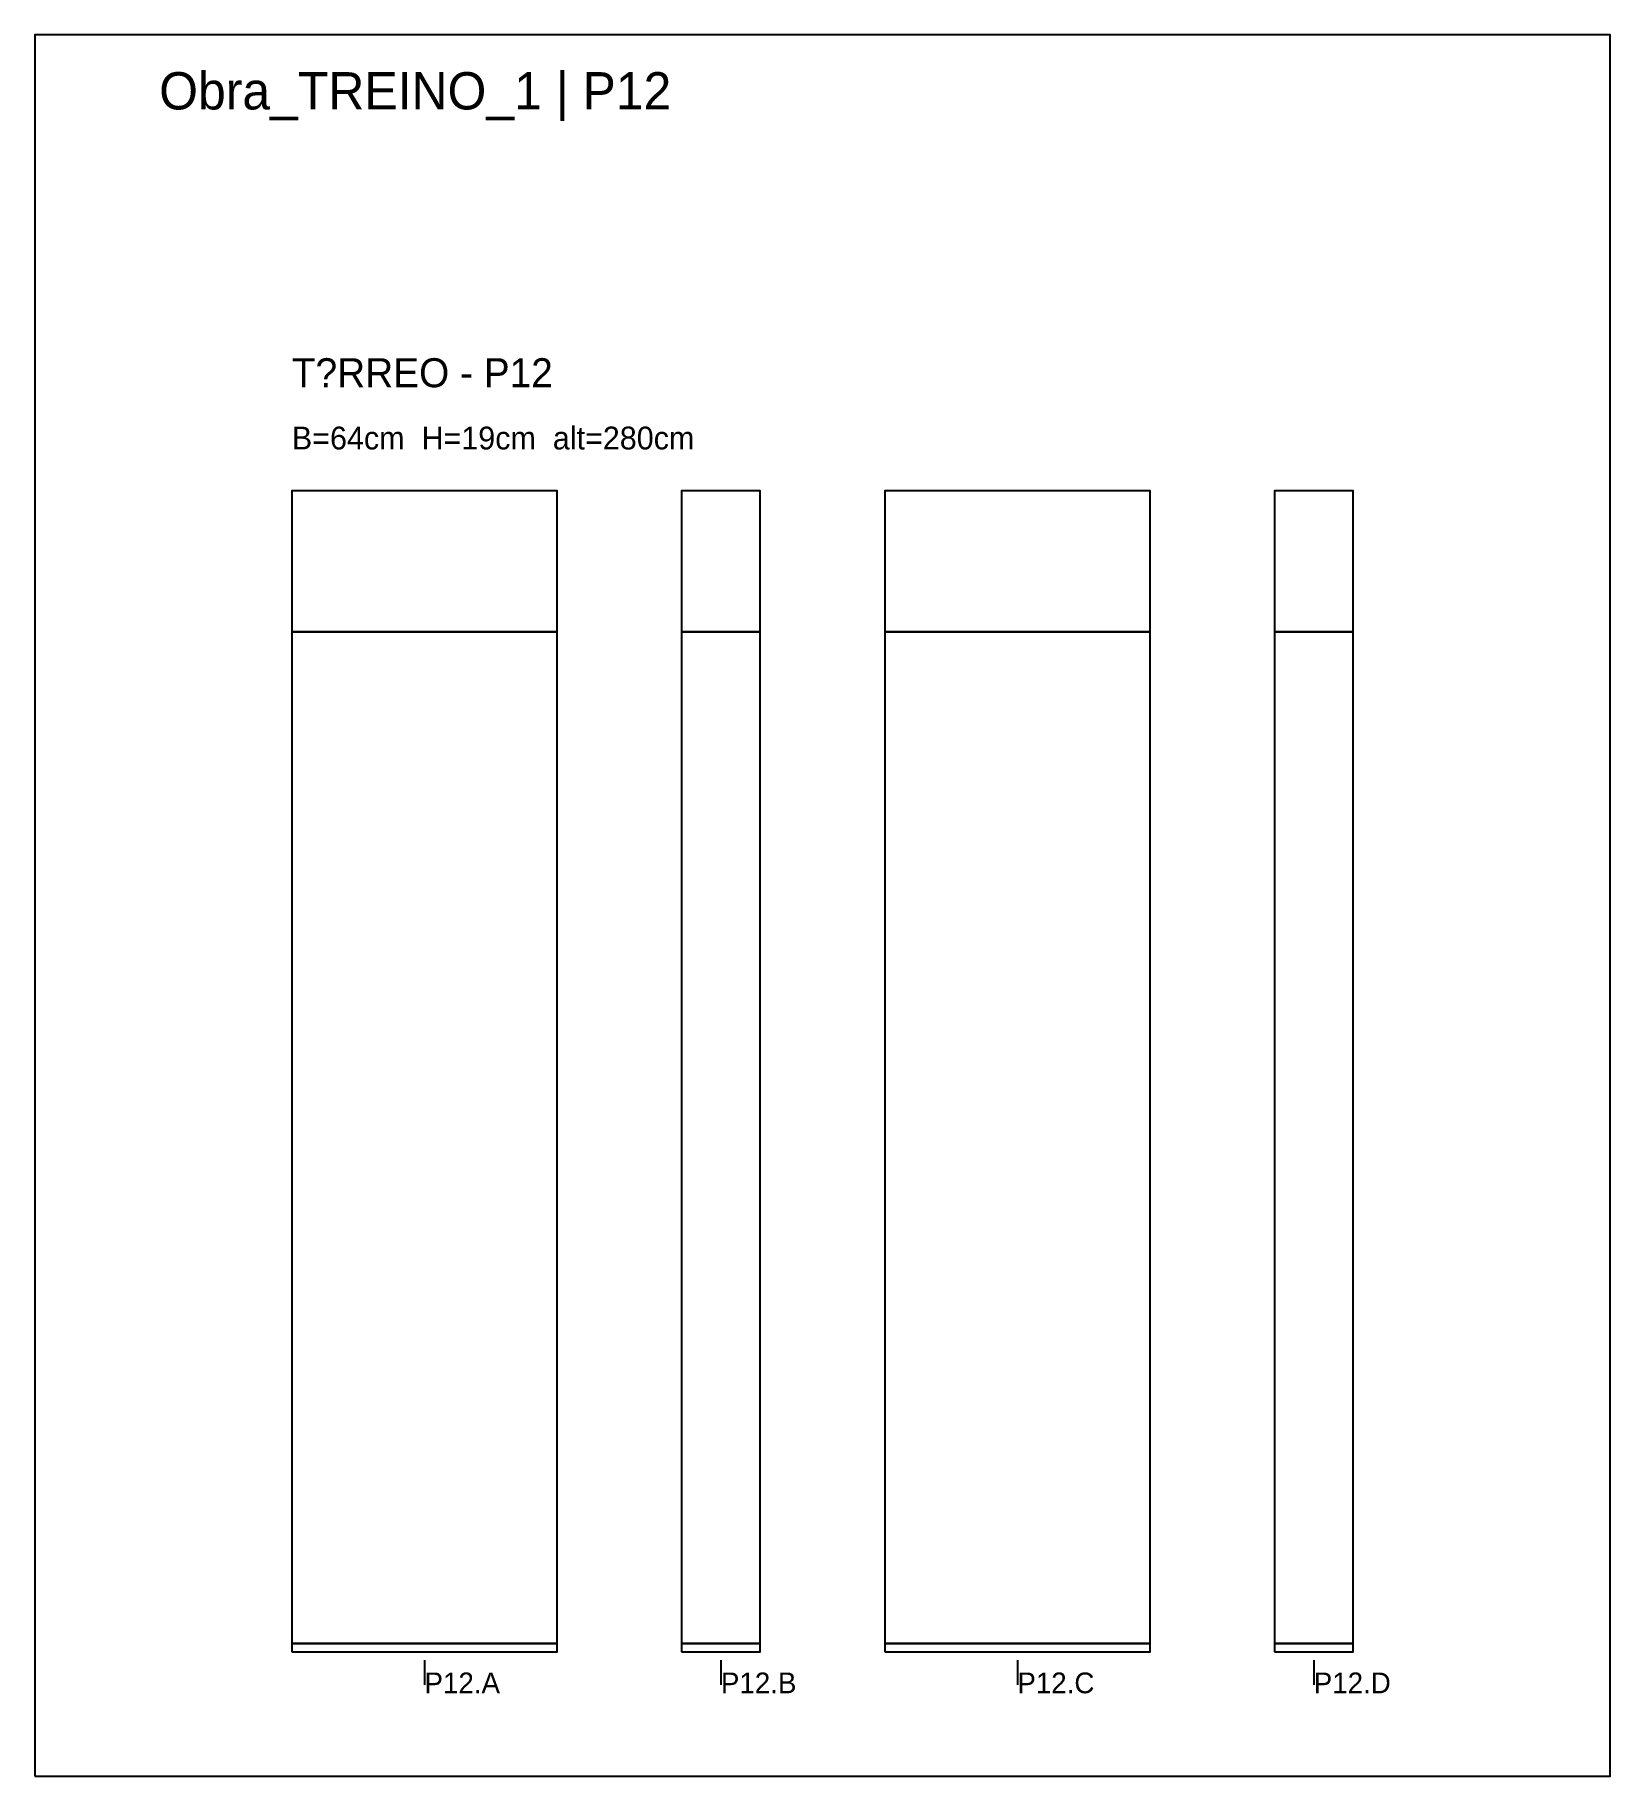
# Model space of a CAD drawing. Header units: metres. Extents: x 0 to 19000, y -21000 to 0.
# Drawn here: x 3800 to 7600, y -4200 to 0 of the extents above; entities that cross this region are included whole.
import ezdxf

# ---------------------------------------------------------------- set-up
doc = ezdxf.new("R2010")
doc.units = ezdxf.units.M
for name, color, linetype in [('CELL_BORDER', 8, 'Continuous'), ('COTA', 3, 'Continuous'), ('Cota Secao (2x)', 3, 'Continuous'), ('LABEL_ID', 3, 'Continuous'), ('NOMENCLATURA', 1, 'Continuous'), ('Paineis', 7, 'Continuous'), ('Texto Secao', 2, 'Continuous')]:
    doc.layers.add(name, color=color, linetype=linetype)

msp = doc.modelspace()

# ---------------------------------------------------------------- texts
at = {"layer": 'Cota Secao (2x)'}
msp.add_text('B=64cm  H=19cm  alt=280cm', height=55, dxfattribs=at).set_placement((4420, -1000))
at = {"layer": 'LABEL_ID'}
msp.add_text('Obra_TREINO_1 | P12', height=90, dxfattribs=at).set_placement((4100, -180))
at = {"layer": 'NOMENCLATURA'}
msp.add_text('T?RREO - P12', height=70, dxfattribs=at).set_placement((4420, -850))
at = {"layer": 'Texto Secao'}
for s, p in [('P12.A', (4740, -4000)), ('P12.B', (5455, -4000)), ('P12.C', (6170, -4000)), ('P12.D', (6885, -4000))]:
    msp.add_text(s, height=50, dxfattribs=at).set_placement(p)

# ---------------------------------------------------------------- linework, layer by layer
at = {"layer": 'CELL_BORDER'}
msp.add_lwpolyline([(3800, -4200), (7600, -4200), (7600, 0), (3800, 0)], close=True, dxfattribs=at)
at = {"layer": 'COTA'}
for p, q in [((4740, -3920), (4740, -3980)), ((5455, -3920), (5455, -3980)), ((6170, -3920), (6170, -3980)), ((6885, -3920), (6885, -3980))]:
    msp.add_line(p, q, dxfattribs=at)
at = {"layer": 'Paineis'}
for points in [[(4420, -1440), (5060, -1440), (5060, -1100), (4420, -1100)], [(5360, -1440), (5550, -1440), (5550, -1100), (5360, -1100)], [(5850, -1440), (6490, -1440), (6490, -1100), (5850, -1100)], [(6790, -1440), (6980, -1440), (6980, -1100), (6790, -1100)], [(4420, -3880), (5060, -3880), (5060, -1440), (4420, -1440)], [(5360, -3880), (5550, -3880), (5550, -1440), (5360, -1440)], [(5850, -3880), (6490, -3880), (6490, -1440), (5850, -1440)], [(6790, -3880), (6980, -3880), (6980, -1440), (6790, -1440)], [(4420, -3900), (5060, -3900), (5060, -3880), (4420, -3880)], [(5360, -3900), (5550, -3900), (5550, -3880), (5360, -3880)], [(5850, -3900), (6490, -3900), (6490, -3880), (5850, -3880)], [(6790, -3900), (6980, -3900), (6980, -3880), (6790, -3880)]]:
    msp.add_lwpolyline(points, close=True, dxfattribs=at)

msp.set_redraw_order([(e.dxf.handle, doc.entitydb.next_handle()) for e in msp.query("TEXT MTEXT ATTDEF DIMENSION ARC_DIMENSION")])  # texts and dimensions are drawn at this point

doc.saveas('drawing.dxf')
